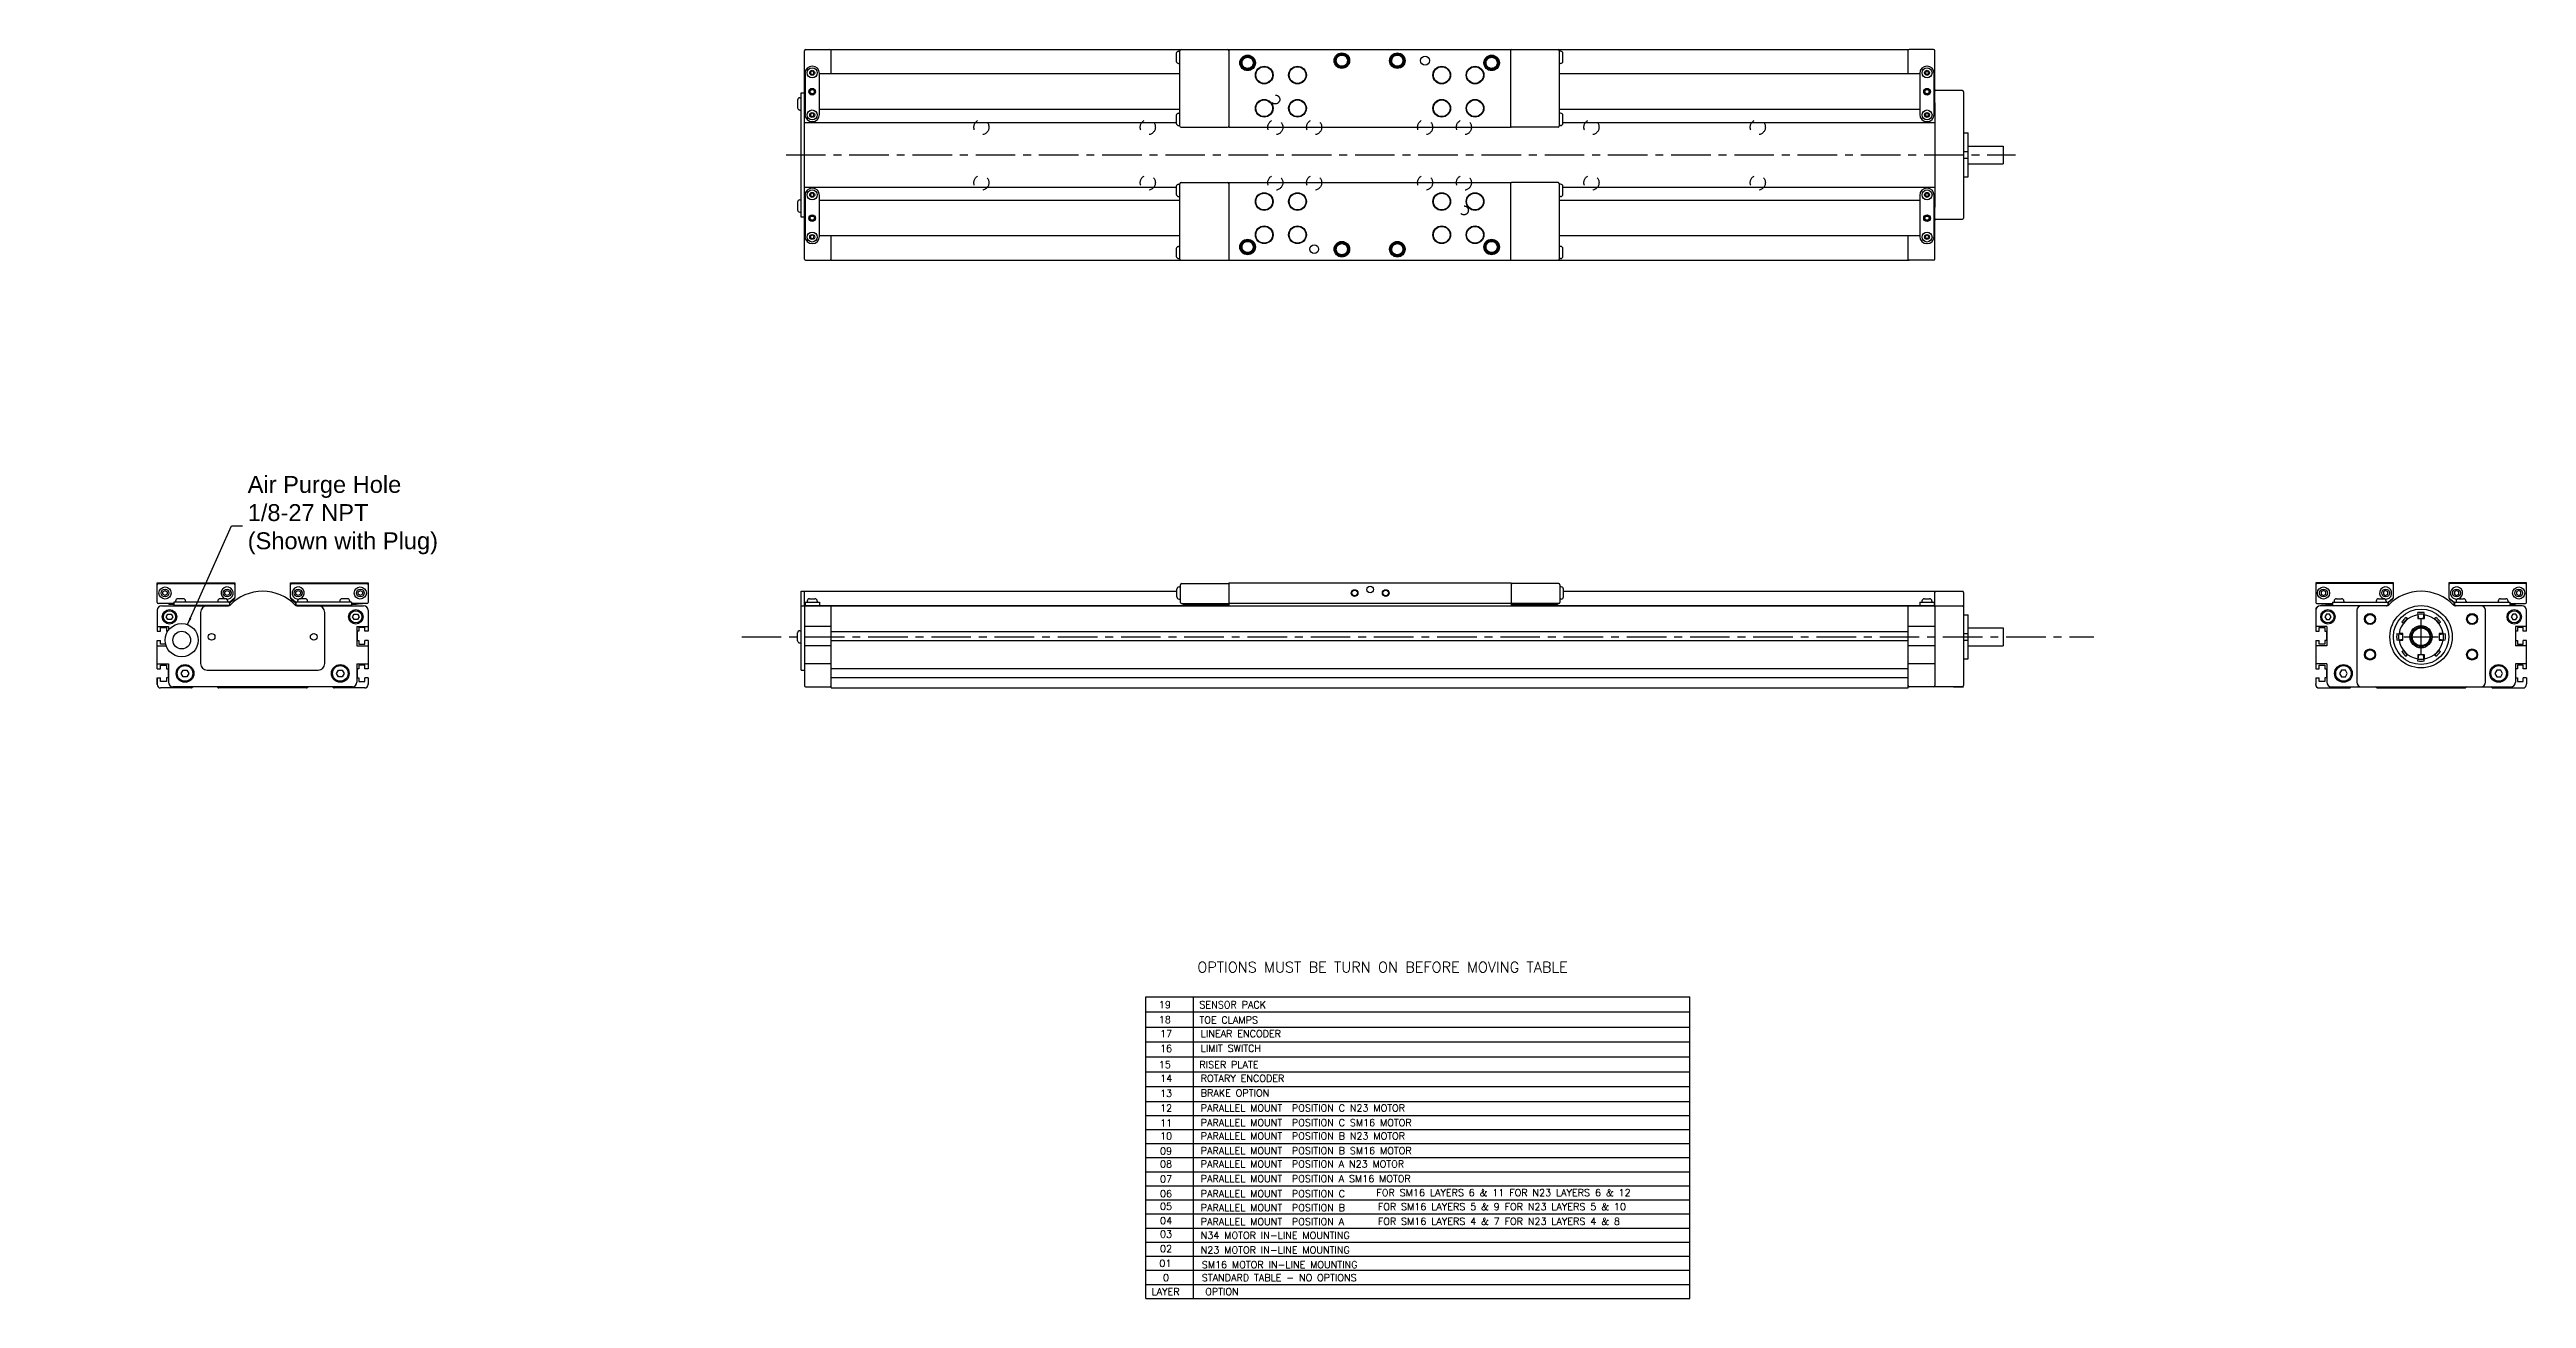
# Model space of a CAD drawing. Extents: x -1.5 to 42.4, y 2.1 to 24.3.
import ezdxf
from ezdxf.enums import TextEntityAlignment as Align

# ---------------------------------------------------------------- set-up
doc = ezdxf.new("R2010")
doc.units = 0
doc.header["$LTSCALE"] = 1.87
doc.header["$MEASUREMENT"] = 0
doc.linetypes.add('CENTER', pattern=[0.6, 0.375, -0.075, 0.075, -0.075])
doc.linetypes.add('HIDDEN', pattern=[0.2, 0.1, -0.1])
doc.layers.get('0').update_dxf_attribs({"linetype": 'CONTINUOUS'})
doc.styles.add('ROMANS', font='ROMANS')
doc.dimstyles.get("Standard").update_dxf_attribs({"dimtxt": 0.18, "dimasz": 0.18, "dimexe": 0.18, "dimexo": 0.0625, "dimgap": 0.09, "dimtad": 0, "dimtih": 1, "dimtoh": 1, "dimdec": 4, "dimzin": 0, "dimtxsty": 'STANDARD', "dimcen": 0.09, "dimazin": 3, "dimtfac": 1, "dimtdec": 4, "dimtofl": 0, "dimtmove": 0, "dimatfit": 3, "dimtolj": 1, "dimtzin": 0})

msp = doc.modelspace()

# ---------------------------------------------------------------- texts
at = {"style": 'ROMANS'}
for s, height, p in [('OPTIONS MUST BE TURN ON BEFORE MOVING TABLE', 0.188, (18.828, 7.879)), ('TOE CLAMPS', 0.125, (18.865, 6.974)), ('SENSOR PACK', 0.125, (18.865, 7.242)), ('LINEAR ENCODER', 0.125, (18.888, 6.732)), ('LIMIT SWITCH', 0.125, (18.888, 6.469)), ('RISER PLATE', 0.125, (18.865, 6.18)), ('ROTARY ENCODER', 0.125, (18.888, 5.938)), ('BRAKE OPTION', 0.125, (18.888, 5.675)), ('PARALLEL MOUNT  POSITION C N23 MOTOR', 0.125, (18.888, 5.411)), ('PARALLEL MOUNT  POSITION C SM16 MOTOR', 0.125, (18.888, 5.149)), ('PARALLEL MOUNT  POSITION B N23 MOTOR', 0.125, (18.888, 4.915)), ('PARALLEL MOUNT  POSITION B SM16 MOTOR', 0.125, (18.888, 4.653)), ('PARALLEL MOUNT  POSITION A N23 MOTOR', 0.125, (18.888, 4.417)), ('PARALLEL MOUNT  POSITION A SM16 MOTOR', 0.125, (18.888, 4.155)), ('PARALLEL MOUNT  POSITION C', 0.125, (18.888, 3.893)), ('FOR SM16 LAYERS 6 & 11 FOR N23 LAYERS 6 & 12', 0.125, (22.006, 3.907)), ('PARALLEL MOUNT  POSITION B', 0.125, (18.888, 3.643)), ('FOR SM16 LAYERS 5 & 9 FOR N23 LAYERS 5 & 10', 0.125, (22.031, 3.659)), ('FOR SM16 LAYERS 4 & 7 FOR N23 LAYERS 4 & 8', 0.125, (22.031, 3.399)), ('PARALLEL MOUNT  POSITION A', 0.125, (18.888, 3.391)), ('N34 MOTOR IN-LINE MOUNTING', 0.125, (18.888, 3.151)), ('N23 MOTOR IN-LINE MOUNTING', 0.125, (18.888, 2.89)), ('SM16 MOTOR IN-LINE MOUNTING', 0.125, (18.907, 2.633)), ('LAYER', 0.125, (18.015, 2.15)), ('STANDARD TABLE - NO OPTIONS', 0.125, (18.907, 2.399)), ('OPTION', 0.125, (18.968, 2.15))]:
    msp.add_text(s, height=height, dxfattribs=at).set_placement(p)
for s, p in [('19', (18.251, 7.244)), ('18', (18.251, 6.976)), ('17', (18.274, 6.73)), ('15', (18.251, 6.182)), ('16', (18.274, 6.467)), ('14', (18.274, 5.936)), ('13', (18.274, 5.672)), ('12', (18.274, 5.409)), ('11', (18.274, 5.147)), ('10', (18.274, 4.912)), ('09', (18.274, 4.65)), ('08', (18.274, 4.415)), ('07', (18.274, 4.153)), ('06', (18.274, 3.891)), ('05', (18.274, 3.665)), ('04', (18.274, 3.412)), ('03', (18.274, 3.172)), ('01', (18.261, 2.654)), ('02', (18.274, 2.912)), ('0', (18.271, 2.399))]:
    msp.add_text(s, height=0.125, dxfattribs=at).set_placement(p, align=Align.CENTER)
at = {"insert": (1.975, 15.995), "char_height": 0.3, "attachment_point": 4}
msp.add_mtext('{\\fArial|b0|i0|c0|p34;Air Purge Hole\\P1/8-27 NPT\\P(Shown with Plug)}', dxfattribs=at)

# ---------------------------------------------------------------- linework, layer by layer
for p, q in [((11.856, 20.538), (11.856, 24.238)), ((11.875, 24.258), (12.308, 24.258)), ((12.328, 23.825), (12.328, 24.258)), ((12.328, 24.258), (31.443, 24.258)), ((18.454, 24.189), (18.454, 24.051)), ((18.496, 24.229), (18.519, 24.229)), ((18.519, 22.9), (18.519, 24.238)), ((19.386, 24.258), (19.386, 22.88)), ((24.386, 24.258), (24.386, 22.88)), ((25.252, 24.238), (25.252, 22.9)), ((25.275, 24.229), (25.252, 24.229)), ((25.317, 24.051), (25.317, 24.189)), ((31.443, 23.825), (31.443, 24.258)), ((31.896, 24.258), (31.463, 24.258)), ((31.915, 23.316), (31.915, 24.238)), ((11.866, 23.835), (11.866, 23.107)), ((11.976, 23.874), (11.959, 23.845)), ((11.959, 23.845), (11.976, 23.815)), ((12.011, 23.874), (11.976, 23.874)), ((11.976, 23.815), (12.011, 23.815)), ((11.994, 23.963), (11.993, 23.963)), ((12.028, 23.845), (12.011, 23.874)), ((12.011, 23.815), (12.028, 23.845)), ((12.121, 23.107), (12.121, 23.835)), ((18.519, 23.825), (12.121, 23.825)), ((18.496, 24.012), (18.519, 24.012)), ((19.602, 24.022), (19.622, 24.022)), ((21.275, 24.061), (21.295, 24.061)), ((22.26, 24.061), (22.279, 24.061)), ((23.933, 24.022), (23.952, 24.022)), ((25.275, 24.012), (25.252, 24.012)), ((31.65, 23.825), (25.252, 23.825)), ((31.65, 23.835), (31.65, 23.107)), ((31.761, 23.874), (31.743, 23.845)), ((31.743, 23.845), (31.761, 23.815)), ((31.795, 23.874), (31.761, 23.874)), ((31.761, 23.815), (31.795, 23.815)), ((31.778, 23.963), (31.777, 23.963)), ((31.812, 23.845), (31.795, 23.874)), ((31.795, 23.815), (31.812, 23.845)), ((31.906, 23.107), (31.906, 23.835)), ((11.732, 23.363), (11.732, 23.225)), ((11.773, 23.402), (11.797, 23.402)), ((11.797, 21.286), (11.797, 23.49)), ((11.797, 23.49), (11.856, 23.49)), ((11.856, 23.705), (11.866, 23.71)), ((11.866, 23.311), (11.856, 23.316)), ((11.86, 23.313), (11.856, 23.313)), ((31.906, 23.71), (31.915, 23.705)), ((31.915, 23.316), (31.906, 23.311)), ((31.915, 23.313), (31.915, 21.463)), ((32.407, 23.53), (31.935, 23.53)), ((32.427, 23.51), (32.427, 21.266)), ((11.773, 23.185), (11.797, 23.185)), ((11.866, 23.195), (11.856, 23.195)), ((11.856, 22.961), (18.454, 22.961)), ((11.976, 23.126), (11.959, 23.097)), ((11.959, 23.097), (11.976, 23.067)), ((12.011, 23.126), (11.976, 23.126)), ((11.976, 23.067), (12.011, 23.067)), ((11.993, 22.979), (11.994, 22.979)), ((12.028, 23.097), (12.011, 23.126)), ((12.011, 23.067), (12.028, 23.097)), ((18.519, 23.195), (12.121, 23.195)), ((18.454, 23.087), (18.454, 22.949)), ((18.496, 23.126), (18.519, 23.126)), ((18.496, 22.91), (18.519, 22.91)), ((18.539, 22.88), (19.366, 22.88)), ((19.386, 22.88), (24.386, 22.88)), ((25.232, 22.88), (24.405, 22.88)), ((31.65, 23.195), (25.252, 23.195)), ((25.275, 23.126), (25.252, 23.126)), ((25.275, 22.91), (25.252, 22.91)), ((25.317, 22.949), (25.317, 23.087)), ((25.326, 22.961), (31.915, 22.961)), ((31.761, 23.126), (31.743, 23.097)), ((31.743, 23.097), (31.761, 23.067)), ((31.795, 23.126), (31.761, 23.126)), ((31.761, 23.067), (31.795, 23.067)), ((31.777, 22.979), (31.778, 22.979)), ((31.812, 23.097), (31.795, 23.126)), ((31.795, 23.067), (31.812, 23.097)), ((31.915, 23.195), (31.906, 23.195)), ((32.427, 22.777), (32.506, 22.777)), ((32.427, 22.447), (32.506, 22.447)), ((32.506, 21.999), (32.506, 22.777)), ((32.506, 22.546), (33.132, 22.546)), ((33.132, 22.546), (33.132, 22.231)), ((32.427, 22.329), (32.506, 22.329)), ((32.427, 21.999), (32.506, 21.999)), ((32.506, 22.231), (33.132, 22.231)), ((11.732, 21.551), (11.732, 21.414)), ((11.773, 21.591), (11.797, 21.591)), ((11.856, 21.815), (18.454, 21.815)), ((11.866, 21.581), (11.856, 21.581)), ((11.866, 21.67), (11.866, 20.941)), ((11.976, 21.709), (11.959, 21.679)), ((11.959, 21.679), (11.976, 21.65)), ((12.011, 21.709), (11.976, 21.709)), ((11.976, 21.65), (12.011, 21.65)), ((11.994, 21.798), (11.993, 21.798)), ((12.028, 21.679), (12.011, 21.709)), ((12.011, 21.65), (12.028, 21.679)), ((12.121, 20.941), (12.121, 21.67)), ((18.519, 21.581), (12.121, 21.581)), ((18.454, 21.827), (18.454, 21.689)), ((18.496, 21.866), (18.519, 21.866)), ((18.496, 21.65), (18.519, 21.65)), ((18.519, 20.538), (18.519, 21.876)), ((18.539, 21.896), (19.366, 21.896)), ((19.386, 21.896), (19.386, 20.518)), ((19.386, 21.896), (24.386, 21.896)), ((24.386, 21.896), (24.386, 20.518)), ((25.232, 21.896), (24.405, 21.896)), ((25.252, 21.876), (25.252, 20.538)), ((25.275, 21.866), (25.252, 21.866)), ((25.275, 21.65), (25.252, 21.65)), ((31.65, 21.581), (25.252, 21.581)), ((25.317, 21.689), (25.317, 21.827)), ((25.317, 21.815), (31.915, 21.815)), ((31.65, 21.67), (31.65, 20.941)), ((31.761, 21.709), (31.743, 21.679)), ((31.743, 21.679), (31.761, 21.65)), ((31.795, 21.709), (31.761, 21.709)), ((31.761, 21.65), (31.795, 21.65)), ((31.778, 21.798), (31.777, 21.798)), ((31.812, 21.679), (31.795, 21.709)), ((31.795, 21.65), (31.812, 21.679)), ((31.906, 20.941), (31.906, 21.67)), ((31.915, 21.581), (31.906, 21.581)), ((11.773, 21.374), (11.797, 21.374)), ((11.856, 21.286), (11.797, 21.286)), ((11.856, 21.461), (11.866, 21.466)), ((11.86, 21.463), (11.856, 21.463)), ((31.906, 21.466), (31.915, 21.461)), ((31.915, 20.538), (31.915, 21.461)), ((31.935, 21.246), (32.407, 21.246)), ((11.866, 21.066), (11.856, 21.071)), ((11.976, 20.961), (11.959, 20.931)), ((11.959, 20.931), (11.976, 20.902)), ((12.011, 20.961), (11.976, 20.961)), ((11.976, 20.902), (12.011, 20.902)), ((11.993, 20.813), (11.994, 20.813)), ((12.028, 20.931), (12.011, 20.961)), ((12.011, 20.902), (12.028, 20.931)), ((18.519, 20.951), (12.121, 20.951)), ((12.328, 20.518), (12.328, 20.951)), ((18.454, 20.725), (18.454, 20.587)), ((18.496, 20.764), (18.519, 20.764)), ((19.602, 20.754), (19.622, 20.754)), ((21.275, 20.715), (21.295, 20.715)), ((22.26, 20.715), (22.279, 20.715)), ((23.933, 20.754), (23.952, 20.754)), ((31.65, 20.951), (25.252, 20.951)), ((25.275, 20.764), (25.252, 20.764)), ((25.317, 20.587), (25.317, 20.725)), ((31.443, 20.518), (31.443, 20.951)), ((31.761, 20.961), (31.743, 20.931)), ((31.743, 20.931), (31.761, 20.902)), ((31.795, 20.961), (31.761, 20.961)), ((31.761, 20.902), (31.795, 20.902)), ((31.777, 20.813), (31.778, 20.813)), ((31.812, 20.931), (31.795, 20.961)), ((31.795, 20.902), (31.812, 20.931)), ((31.915, 21.071), (31.906, 21.066)), ((11.875, 20.518), (12.308, 20.518)), ((12.328, 20.518), (31.443, 20.518)), ((18.496, 20.548), (18.519, 20.548)), ((25.275, 20.548), (25.252, 20.548)), ((31.896, 20.518), (31.463, 20.518)), ((0.37, 14.791), (1.748, 14.791)), ((0.37, 14.446), (0.37, 14.791)), ((0.39, 14.781), (1.728, 14.781)), ((0.469, 14.636), (0.508, 14.659)), ((0.469, 14.591), (0.469, 14.636)), ((0.508, 14.568), (0.469, 14.591)), ((0.508, 14.659), (0.547, 14.636)), ((0.547, 14.591), (0.508, 14.568)), ((0.547, 14.636), (0.547, 14.591)), ((0.829, 14.51), (0.738, 14.51)), ((1.577, 14.51), (1.486, 14.51)), ((1.571, 14.636), (1.61, 14.659)), ((1.571, 14.591), (1.571, 14.636)), ((1.61, 14.568), (1.571, 14.591)), ((1.61, 14.659), (1.65, 14.636)), ((1.65, 14.591), (1.61, 14.568)), ((1.65, 14.636), (1.65, 14.591)), ((1.741, 14.519), (1.65, 14.442)), ((1.748, 14.791), (1.748, 14.534)), ((2.732, 14.791), (4.11, 14.791)), ((2.732, 14.534), (2.732, 14.791)), ((2.831, 14.442), (2.739, 14.519)), ((2.752, 14.781), (4.091, 14.781)), ((2.831, 14.636), (2.87, 14.659)), ((2.831, 14.591), (2.831, 14.636)), ((2.87, 14.568), (2.831, 14.591)), ((2.87, 14.659), (2.91, 14.636)), ((2.91, 14.591), (2.87, 14.568)), ((2.994, 14.51), (2.904, 14.51)), ((2.91, 14.636), (2.91, 14.591)), ((3.742, 14.51), (3.652, 14.51)), ((3.933, 14.636), (3.973, 14.659)), ((3.933, 14.591), (3.933, 14.636)), ((3.973, 14.568), (3.933, 14.591)), ((3.973, 14.659), (4.012, 14.636)), ((4.012, 14.591), (3.973, 14.568)), ((4.012, 14.636), (4.012, 14.591)), ((4.11, 14.791), (4.11, 14.446)), ((11.797, 13.245), (11.797, 14.643)), ((11.797, 14.643), (18.464, 14.643)), ((11.856, 14.375), (11.856, 14.643)), ((11.948, 14.51), (12.039, 14.51)), ((18.464, 14.544), (18.464, 14.682)), ((18.506, 14.722), (18.529, 14.722)), ((18.529, 14.446), (18.529, 14.761)), ((18.549, 14.781), (19.376, 14.781)), ((19.395, 14.387), (19.395, 14.791)), ((19.395, 14.791), (24.395, 14.791)), ((24.395, 14.791), (24.395, 14.387)), ((25.242, 14.781), (24.415, 14.781)), ((25.262, 14.761), (25.262, 14.446)), ((25.285, 14.722), (25.262, 14.722)), ((25.326, 14.544), (25.326, 14.682)), ((25.326, 14.643), (31.915, 14.643)), ((31.732, 14.51), (31.823, 14.51)), ((31.915, 14.387), (31.915, 14.643)), ((31.935, 14.643), (32.407, 14.643)), ((32.427, 14.623), (32.427, 12.97)), ((38.676, 14.791), (38.676, 14.446)), ((40.054, 14.791), (38.676, 14.791)), ((40.035, 14.781), (38.696, 14.781)), ((38.814, 14.659), (38.775, 14.636)), ((38.775, 14.636), (38.775, 14.591)), ((38.775, 14.591), (38.814, 14.568)), ((38.854, 14.636), (38.814, 14.659)), ((38.814, 14.568), (38.854, 14.591)), ((38.854, 14.591), (38.854, 14.636)), ((39.045, 14.51), (39.135, 14.51)), ((39.793, 14.51), (39.883, 14.51)), ((39.917, 14.659), (39.877, 14.636)), ((39.877, 14.636), (39.877, 14.591)), ((39.877, 14.591), (39.917, 14.568)), ((39.956, 14.636), (39.917, 14.659)), ((39.917, 14.568), (39.956, 14.591)), ((39.956, 14.591), (39.956, 14.636)), ((39.956, 14.442), (40.047, 14.519)), ((40.054, 14.534), (40.054, 14.791)), ((41.039, 14.791), (41.039, 14.534)), ((42.417, 14.791), (41.039, 14.791)), ((41.046, 14.519), (41.137, 14.442)), ((42.397, 14.781), (41.058, 14.781)), ((41.176, 14.659), (41.137, 14.636)), ((41.137, 14.636), (41.137, 14.591)), ((41.137, 14.591), (41.176, 14.568)), ((41.216, 14.636), (41.176, 14.659)), ((41.176, 14.568), (41.216, 14.591)), ((41.21, 14.51), (41.3, 14.51)), ((41.216, 14.591), (41.216, 14.636)), ((41.958, 14.51), (42.048, 14.51)), ((42.279, 14.659), (42.239, 14.636)), ((42.239, 14.636), (42.239, 14.591)), ((42.239, 14.591), (42.279, 14.568)), ((42.318, 14.636), (42.279, 14.659)), ((42.279, 14.568), (42.318, 14.591)), ((42.318, 14.591), (42.318, 14.636)), ((42.417, 14.446), (42.417, 14.791)), ((0.37, 14.308), (0.37, 13.933)), ((0.665, 14.426), (0.39, 14.426)), ((0.449, 14.387), (1.634, 14.387)), ((0.53, 14.19), (0.558, 14.239)), ((0.558, 14.141), (0.53, 14.19)), ((0.558, 14.239), (0.615, 14.239)), ((0.615, 14.141), (0.558, 14.141)), ((0.567, 14.426), (0.567, 14.417)), ((0.582, 14.417), (0.567, 14.417)), ((0.582, 14.426), (0.582, 14.412)), ((0.665, 14.412), (0.582, 14.412)), ((0.615, 14.239), (0.644, 14.19)), ((0.644, 14.19), (0.615, 14.141)), ((1.65, 14.451), (0.665, 14.451)), ((0.665, 14.451), (0.665, 14.392)), ((1.648, 14.392), (0.665, 14.392)), ((0.695, 14.467), (0.695, 14.451)), ((0.734, 14.392), (0.734, 14.387)), ((0.833, 14.392), (0.833, 14.387)), ((0.872, 14.467), (0.872, 14.451)), ((0.924, 14.387), (0.924, 14.392)), ((1.313, 14.387), (1.313, 14.392)), ((1.433, 14.387), (1.433, 14.392)), ((1.443, 14.467), (1.443, 14.451)), ((1.482, 14.392), (1.482, 14.387)), ((1.581, 14.392), (1.581, 14.387)), ((1.62, 14.467), (1.62, 14.451)), ((1.65, 14.451), (1.65, 14.393)), ((1.655, 14.412), (1.65, 14.412)), ((1.652, 14.444), (1.652, 14.412)), ((1.654, 14.436), (1.734, 14.503)), ((1.655, 14.412), (1.655, 14.436)), ((2.746, 14.503), (2.826, 14.437)), ((2.826, 14.446), (2.826, 14.412)), ((2.826, 14.412), (2.831, 14.412)), ((3.815, 14.451), (2.831, 14.451)), ((2.831, 14.451), (2.831, 14.393)), ((3.815, 14.392), (2.832, 14.392)), ((2.847, 14.387), (4.032, 14.387)), ((2.86, 14.467), (2.86, 14.451)), ((2.9, 14.392), (2.9, 14.387)), ((2.998, 14.392), (2.998, 14.387)), ((3.037, 14.467), (3.037, 14.451)), ((3.047, 14.387), (3.047, 14.392)), ((3.168, 14.387), (3.168, 14.392)), ((3.557, 14.387), (3.557, 14.392)), ((3.608, 14.467), (3.608, 14.451)), ((3.648, 14.392), (3.648, 14.387)), ((3.746, 14.392), (3.746, 14.387)), ((3.786, 14.467), (3.786, 14.451)), ((3.815, 14.451), (3.815, 14.392)), ((4.091, 14.426), (3.815, 14.426)), ((3.899, 14.412), (3.815, 14.412)), ((3.837, 14.19), (3.865, 14.239)), ((3.865, 14.141), (3.837, 14.19)), ((3.865, 14.239), (3.922, 14.239)), ((3.922, 14.141), (3.865, 14.141)), ((3.896, 14.426), (3.896, 14.412)), ((3.899, 14.412), (3.899, 14.418)), ((3.913, 14.419), (3.913, 14.417)), ((3.922, 14.239), (3.951, 14.19)), ((3.951, 14.19), (3.922, 14.141)), ((4.006, 14.423), (3.997, 14.422)), ((4.11, 14.308), (4.11, 13.933)), ((11.797, 14.387), (32.407, 14.387)), ((11.856, 14.392), (18.897, 14.392)), ((11.856, 14.367), (11.856, 12.97)), ((11.866, 14.451), (11.866, 14.392)), ((11.866, 14.451), (12.121, 14.451)), ((11.905, 14.467), (11.905, 14.451)), ((11.944, 14.392), (11.944, 14.387)), ((12.043, 14.392), (12.043, 14.387)), ((12.082, 14.467), (12.082, 14.451)), ((12.092, 14.387), (12.092, 14.392)), ((12.121, 14.451), (12.121, 14.392)), ((12.328, 12.928), (12.328, 14.387)), ((18.506, 14.505), (18.529, 14.505)), ((18.549, 14.426), (19.376, 14.426)), ((18.573, 14.426), (18.573, 14.412)), ((18.573, 14.412), (19.383, 14.412)), ((19.007, 14.412), (19.004, 14.411)), ((19.022, 14.412), (19.006, 14.406)), ((24.395, 14.426), (19.395, 14.426)), ((24.408, 14.412), (25.218, 14.412)), ((25.242, 14.426), (24.415, 14.426)), ((24.778, 14.406), (24.762, 14.412)), ((24.78, 14.411), (24.777, 14.412)), ((24.887, 14.392), (31.915, 14.392)), ((25.218, 14.426), (25.218, 14.412)), ((25.285, 14.505), (25.262, 14.505)), ((31.443, 12.928), (31.443, 14.387)), ((31.65, 14.451), (31.906, 14.451)), ((31.65, 14.451), (31.65, 14.392)), ((31.679, 14.387), (31.679, 14.392)), ((31.689, 14.467), (31.689, 14.451)), ((31.728, 14.392), (31.728, 14.387)), ((31.827, 14.392), (31.827, 14.387)), ((31.866, 14.467), (31.866, 14.451)), ((31.906, 14.451), (31.906, 14.392)), ((31.915, 14.367), (31.915, 12.97)), ((32.427, 14.225), (32.506, 14.225)), ((32.506, 13.447), (32.506, 14.225)), ((38.676, 14.308), (38.676, 13.933)), ((38.696, 14.426), (38.972, 14.426)), ((39.94, 14.387), (38.755, 14.387)), ((38.78, 14.423), (38.79, 14.422)), ((38.865, 14.239), (38.836, 14.19)), ((38.836, 14.19), (38.865, 14.141)), ((38.921, 14.239), (38.865, 14.239)), ((38.865, 14.141), (38.921, 14.141)), ((38.873, 14.419), (38.873, 14.417)), ((38.888, 14.412), (38.888, 14.418)), ((38.888, 14.412), (38.972, 14.412)), ((38.891, 14.426), (38.891, 14.412)), ((38.95, 14.19), (38.921, 14.239)), ((38.921, 14.141), (38.95, 14.19)), ((38.972, 14.451), (38.972, 14.392)), ((38.972, 14.451), (39.956, 14.451)), ((38.972, 14.392), (39.954, 14.392)), ((39.001, 14.467), (39.001, 14.451)), ((39.041, 14.392), (39.041, 14.387)), ((39.139, 14.392), (39.139, 14.387)), ((39.178, 14.467), (39.178, 14.451)), ((39.23, 14.387), (39.23, 14.392)), ((39.405, 14.308), (39.405, 13.029)), ((39.619, 14.387), (39.619, 14.392)), ((39.739, 14.387), (39.739, 14.392)), ((39.749, 14.467), (39.749, 14.451)), ((39.789, 14.392), (39.789, 14.387)), ((39.887, 14.392), (39.887, 14.387)), ((39.926, 14.467), (39.926, 14.451)), ((39.956, 14.451), (39.956, 14.393)), ((39.961, 14.412), (39.956, 14.412)), ((40.04, 14.503), (39.961, 14.437)), ((39.961, 14.446), (39.961, 14.412)), ((40.203, 14.099), (40.234, 14.075)), ((40.283, 14.179), (40.307, 14.148)), ((40.487, 14.225), (40.487, 14.159)), ((40.487, 14.159), (40.606, 14.159)), ((40.504, 14.159), (40.49, 14.265)), ((40.589, 14.159), (40.603, 14.265)), ((40.606, 14.159), (40.606, 14.225)), ((40.786, 14.148), (40.81, 14.179)), ((40.859, 14.075), (40.89, 14.099)), ((41.133, 14.436), (41.053, 14.503)), ((41.132, 14.412), (41.132, 14.436)), ((41.132, 14.412), (41.137, 14.412)), ((41.135, 14.444), (41.135, 14.412)), ((41.137, 14.451), (41.137, 14.393)), ((41.137, 14.451), (42.121, 14.451)), ((41.139, 14.392), (42.121, 14.392)), ((42.338, 14.387), (41.153, 14.387)), ((41.167, 14.467), (41.167, 14.451)), ((41.206, 14.392), (41.206, 14.387)), ((41.304, 14.392), (41.304, 14.387)), ((41.344, 14.467), (41.344, 14.451)), ((41.354, 14.387), (41.354, 14.392)), ((41.474, 14.387), (41.474, 14.392)), ((41.688, 13.029), (41.688, 14.308)), ((41.863, 14.387), (41.863, 14.392)), ((41.915, 14.467), (41.915, 14.451)), ((41.954, 14.392), (41.954, 14.387)), ((42.052, 14.392), (42.052, 14.387)), ((42.092, 14.467), (42.092, 14.451)), ((42.121, 14.451), (42.121, 14.392)), ((42.121, 14.426), (42.397, 14.426)), ((42.121, 14.412), (42.205, 14.412)), ((42.172, 14.239), (42.143, 14.19)), ((42.143, 14.19), (42.172, 14.141)), ((42.228, 14.239), (42.172, 14.239)), ((42.172, 14.141), (42.228, 14.141)), ((42.205, 14.426), (42.205, 14.412)), ((42.205, 14.417), (42.22, 14.417)), ((42.22, 14.426), (42.22, 14.417)), ((42.257, 14.19), (42.228, 14.239)), ((42.228, 14.141), (42.257, 14.19)), ((42.417, 13.933), (42.417, 14.308)), ((0.37, 14.021), (0.567, 14.021)), ((0.37, 13.27), (0.37, 13.768)), ((0.37, 13.678), (0.525, 13.678)), ((0.567, 14.021), (0.567, 13.954)), ((3.913, 14.021), (3.913, 13.678)), ((3.913, 14.021), (4.11, 14.021)), ((3.913, 13.678), (4.11, 13.678)), ((4.11, 13.768), (4.11, 13.27)), ((11.732, 13.767), (11.732, 13.905)), ((11.773, 13.944), (11.797, 13.944)), ((11.773, 13.728), (11.797, 13.728)), ((12.328, 14.021), (11.856, 14.021)), ((12.328, 13.678), (11.856, 13.678)), ((12.328, 13.932), (31.443, 13.932)), ((31.443, 13.767), (12.328, 13.767)), ((31.915, 14.021), (31.443, 14.021)), ((31.915, 13.678), (31.443, 13.678)), ((32.427, 13.895), (32.506, 13.895)), ((32.427, 13.777), (32.506, 13.777)), ((32.506, 13.993), (33.132, 13.993)), ((32.506, 13.678), (33.132, 13.678)), ((33.132, 13.993), (33.132, 13.678)), ((38.873, 14.021), (38.676, 14.021)), ((38.676, 13.768), (38.676, 13.27)), ((38.873, 13.678), (38.676, 13.678)), ((38.873, 14.021), (38.873, 13.678)), ((40.117, 13.892), (40.224, 13.878)), ((40.117, 13.779), (40.224, 13.793)), ((40.224, 13.895), (40.157, 13.895)), ((40.157, 13.777), (40.224, 13.777)), ((40.224, 13.777), (40.224, 13.895)), ((40.486, 14.023), (40.486, 14.003)), ((40.486, 14.003), (40.606, 14.003)), ((40.606, 14.023), (40.606, 14.003)), ((40.936, 13.895), (40.869, 13.895)), ((40.869, 13.895), (40.869, 13.777)), ((40.869, 13.878), (40.976, 13.892)), ((40.869, 13.793), (40.976, 13.779)), ((40.869, 13.777), (40.936, 13.777)), ((42.22, 14.021), (42.22, 13.678)), ((42.417, 14.021), (42.22, 14.021)), ((42.417, 13.678), (42.22, 13.678)), ((42.417, 13.27), (42.417, 13.768)), ((0.37, 13.359), (0.567, 13.359)), ((0.567, 13.359), (0.567, 13.029)), ((0.794, 13.186), (0.828, 13.245)), ((0.828, 13.245), (0.896, 13.245)), ((0.896, 13.245), (0.93, 13.186)), ((3.55, 13.186), (3.584, 13.245)), ((3.584, 13.245), (3.652, 13.245)), ((3.652, 13.245), (3.686, 13.186)), ((3.913, 13.359), (4.11, 13.359)), ((3.913, 13.359), (3.913, 13.029)), ((11.797, 13.245), (11.856, 13.245)), ((12.328, 13.359), (11.856, 13.359)), ((12.328, 13.271), (31.443, 13.271)), ((31.915, 13.359), (31.443, 13.359)), ((32.427, 13.447), (32.506, 13.447)), ((38.873, 13.359), (38.676, 13.359)), ((38.873, 13.359), (38.873, 13.029)), ((39.134, 13.245), (39.1, 13.186)), ((39.203, 13.245), (39.134, 13.245)), ((39.237, 13.186), (39.203, 13.245)), ((40.203, 13.572), (40.234, 13.596)), ((40.283, 13.492), (40.307, 13.524)), ((40.606, 13.513), (40.487, 13.513)), ((40.487, 13.513), (40.487, 13.447)), ((40.49, 13.406), (40.504, 13.513)), ((40.603, 13.406), (40.589, 13.513)), ((40.606, 13.447), (40.606, 13.513)), ((40.786, 13.524), (40.81, 13.492)), ((40.859, 13.596), (40.89, 13.572)), ((41.89, 13.245), (41.856, 13.186)), ((41.959, 13.245), (41.89, 13.245)), ((41.993, 13.186), (41.959, 13.245)), ((42.22, 13.359), (42.22, 13.029)), ((42.417, 13.359), (42.22, 13.359)), ((0.37, 12.987), (0.37, 13.105)), ((0.37, 13.105), (0.37, 12.987)), ((0.37, 12.987), (0.37, 13.002)), ((0.37, 12.987), (0.37, 13.002)), ((0.972, 12.928), (0.429, 12.928)), ((3.835, 12.95), (0.646, 12.95)), ((0.828, 13.127), (0.794, 13.186)), ((0.896, 13.127), (0.828, 13.127)), ((0.93, 13.186), (0.896, 13.127)), ((0.986, 12.934), (1.002, 12.95)), ((1.431, 12.95), (1.447, 12.934)), ((3.019, 12.928), (1.461, 12.928)), ((3.033, 12.934), (3.049, 12.95)), ((3.478, 12.95), (3.494, 12.934)), ((4.051, 12.928), (3.508, 12.928)), ((3.584, 13.127), (3.55, 13.186)), ((3.652, 13.127), (3.584, 13.127)), ((3.686, 13.186), (3.652, 13.127)), ((4.11, 13.105), (4.11, 12.987)), ((4.11, 12.987), (4.11, 13.002)), ((11.875, 12.95), (12.308, 12.95)), ((31.443, 13.105), (12.328, 13.105)), ((12.328, 12.928), (31.443, 12.928)), ((32.407, 12.95), (31.463, 12.95)), ((32.25, 12.95), (32.427, 12.95)), ((38.676, 13.105), (38.676, 13.002)), ((38.676, 12.987), (38.676, 13.002)), ((38.735, 12.928), (39.278, 12.928)), ((38.952, 12.95), (42.141, 12.95)), ((39.1, 13.186), (39.134, 13.127)), ((39.134, 13.127), (39.203, 13.127)), ((39.203, 13.127), (39.237, 13.186)), ((39.308, 12.95), (39.292, 12.934)), ((39.753, 12.934), (39.737, 12.95)), ((39.767, 12.928), (41.326, 12.928)), ((41.356, 12.95), (41.34, 12.934)), ((41.801, 12.934), (41.785, 12.95)), ((41.814, 12.928), (42.358, 12.928)), ((41.856, 13.186), (41.89, 13.127)), ((41.89, 13.127), (41.959, 13.127)), ((41.959, 13.127), (41.993, 13.186)), ((42.417, 13.105), (42.417, 13.002)), ((42.417, 12.987), (42.417, 13.002)), ((17.917, 2.093), (17.917, 7.446)), ((17.917, 7.446), (27.57, 7.446)), ((17.917, 7.178), (27.57, 7.178)), ((18.758, 2.093), (18.758, 7.446)), ((27.57, 2.093), (27.57, 7.446)), ((17.917, 6.91), (27.57, 6.91)), ((17.917, 6.647), (27.57, 6.647)), ((17.917, 6.384), (27.57, 6.384)), ((17.917, 6.116), (27.57, 6.116)), ((17.917, 5.853), (27.57, 5.853)), ((17.917, 5.589), (27.57, 5.589)), ((17.917, 5.339), (27.57, 5.339)), ((17.917, 5.089), (27.57, 5.089)), ((17.917, 4.843), (27.57, 4.843)), ((17.917, 4.593), (27.57, 4.593)), ((17.917, 4.343), (27.57, 4.343)), ((17.917, 4.093), (27.57, 4.093)), ((17.917, 3.843), (27.57, 3.843)), ((17.917, 3.593), (27.57, 3.593)), ((17.917, 3.343), (27.57, 3.343)), ((17.917, 3.093), (27.57, 3.093)), ((17.917, 2.843), (27.57, 2.843)), ((17.917, 2.593), (27.57, 2.593)), ((17.917, 2.343), (27.57, 2.343)), ((17.917, 2.093), (27.57, 2.093))]:
    msp.add_line(p, q)
at = {"color": 2, "linetype": 'CENTER'}
for p, q in [((11.53, 22.388), (33.348, 22.388)), ((40.546, 13.53), (40.546, 14.142)), ((10.743, 13.836), (34.736, 13.836)), ((40.24, 13.836), (40.852, 13.836))]:
    msp.add_line(p, q, dxfattribs=at)
at = {"color": 7, "linetype": 'CONTINUOUS'}
for p, q in [((1.138, 14.269), (1.138, 13.363)), ((3.343, 13.363), (3.343, 14.269)), ((0.37, 13.933), (0.429, 13.933)), ((0.37, 13.768), (0.429, 13.768)), ((0.429, 13.933), (0.429, 13.998)), ((0.429, 13.998), (0.532, 13.998)), ((0.429, 13.703), (0.429, 13.768)), ((0.517, 13.703), (0.429, 13.703)), ((0.532, 13.998), (0.532, 13.933)), ((0.532, 13.933), (0.553, 13.933)), ((3.949, 13.933), (3.917, 13.933)), ((3.917, 13.933), (3.917, 13.768)), ((3.917, 13.768), (3.949, 13.768)), ((4.051, 13.998), (3.949, 13.998)), ((3.949, 13.998), (3.949, 13.933)), ((3.949, 13.768), (3.949, 13.703)), ((3.949, 13.703), (4.051, 13.703)), ((4.051, 13.933), (4.051, 13.998)), ((4.11, 13.933), (4.051, 13.933)), ((4.051, 13.703), (4.051, 13.768)), ((4.11, 13.768), (4.051, 13.768)), ((38.676, 13.933), (38.736, 13.933)), ((38.676, 13.768), (38.736, 13.768)), ((38.736, 13.998), (38.838, 13.998)), ((38.736, 13.933), (38.736, 13.998)), ((38.736, 13.703), (38.736, 13.768)), ((38.838, 13.703), (38.736, 13.703)), ((38.838, 13.998), (38.838, 13.933)), ((38.838, 13.933), (38.869, 13.933)), ((38.838, 13.768), (38.838, 13.703)), ((38.869, 13.768), (38.838, 13.768)), ((38.869, 13.933), (38.869, 13.768)), ((42.255, 13.933), (42.224, 13.933)), ((42.224, 13.933), (42.224, 13.768)), ((42.224, 13.768), (42.255, 13.768)), ((42.255, 13.998), (42.255, 13.933)), ((42.357, 13.998), (42.255, 13.998)), ((42.255, 13.768), (42.255, 13.703)), ((42.255, 13.703), (42.357, 13.703)), ((42.357, 13.933), (42.357, 13.998)), ((42.417, 13.933), (42.357, 13.933)), ((42.417, 13.768), (42.357, 13.768)), ((42.357, 13.703), (42.357, 13.768)), ((0.37, 13.27), (0.429, 13.27)), ((0.429, 13.27), (0.429, 13.335)), ((0.429, 13.335), (0.532, 13.335)), ((0.532, 13.335), (0.532, 13.27)), ((0.532, 13.27), (0.563, 13.27)), ((0.563, 13.27), (0.563, 13.105)), ((1.256, 13.245), (3.224, 13.245)), ((3.917, 13.27), (3.917, 13.105)), ((3.949, 13.27), (3.917, 13.27)), ((4.051, 13.335), (3.949, 13.335)), ((3.949, 13.335), (3.949, 13.27)), ((4.051, 13.27), (4.051, 13.335)), ((4.11, 13.27), (4.051, 13.27)), ((38.676, 13.27), (38.736, 13.27)), ((38.736, 13.335), (38.838, 13.335)), ((38.736, 13.27), (38.736, 13.335)), ((38.838, 13.335), (38.838, 13.27)), ((38.838, 13.27), (38.869, 13.27)), ((38.869, 13.27), (38.869, 13.105)), ((42.224, 13.27), (42.224, 13.105)), ((42.255, 13.27), (42.224, 13.27)), ((42.255, 13.335), (42.255, 13.27)), ((42.357, 13.335), (42.255, 13.335)), ((42.357, 13.27), (42.357, 13.335)), ((42.417, 13.27), (42.357, 13.27)), ((0.37, 13.105), (0.429, 13.105)), ((0.429, 13.04), (0.429, 13.105)), ((0.532, 13.04), (0.429, 13.04)), ((0.563, 13.105), (0.532, 13.105)), ((0.532, 13.105), (0.532, 13.04)), ((3.917, 13.105), (3.949, 13.105)), ((3.949, 13.105), (3.949, 13.04)), ((3.949, 13.04), (4.051, 13.04)), ((4.051, 13.04), (4.051, 13.105)), ((4.11, 13.105), (4.051, 13.105)), ((38.676, 13.105), (38.736, 13.105)), ((38.736, 13.04), (38.736, 13.105)), ((38.838, 13.04), (38.736, 13.04)), ((38.869, 13.105), (38.838, 13.105)), ((38.838, 13.105), (38.838, 13.04)), ((42.224, 13.105), (42.255, 13.105)), ((42.255, 13.105), (42.255, 13.04)), ((42.255, 13.04), (42.357, 13.04)), ((42.417, 13.105), (42.357, 13.105)), ((42.357, 13.04), (42.357, 13.105))]:
    msp.add_line(p, q, dxfattribs=at)
for points in [[(21.275, 24.061), (21.277, 24.078), (21.28, 24.095), (21.286, 24.111), (21.294, 24.126), (21.305, 24.139), (21.317, 24.151), (21.33, 24.161), (21.345, 24.169), (21.361, 24.175), (21.378, 24.178), (21.395, 24.179), (21.412, 24.178), (21.428, 24.174), (21.444, 24.168), (21.459, 24.16), (21.472, 24.149), (21.484, 24.137), (21.494, 24.123), (21.502, 24.108), (21.507, 24.092), (21.511, 24.075), (21.511, 24.059)], [(22.26, 24.061), (22.261, 24.078), (22.264, 24.095), (22.27, 24.111), (22.279, 24.126), (22.289, 24.139), (22.301, 24.151), (22.315, 24.161), (22.33, 24.169), (22.345, 24.175), (22.362, 24.178), (22.379, 24.179), (22.396, 24.178), (22.413, 24.174), (22.428, 24.168), (22.443, 24.16), (22.457, 24.149), (22.468, 24.137), (22.478, 24.123), (22.486, 24.108), (22.492, 24.092), (22.495, 24.075), (22.496, 24.059)], [(19.602, 24.022), (19.603, 24.039), (19.607, 24.055), (19.613, 24.071), (19.621, 24.086), (19.631, 24.1), (19.643, 24.112), (19.657, 24.122), (19.672, 24.13), (19.688, 24.136), (19.705, 24.139), (19.722, 24.14), (19.739, 24.139), (19.755, 24.135), (19.771, 24.129), (19.786, 24.12), (19.799, 24.11), (19.811, 24.098), (19.821, 24.084), (19.829, 24.069), (19.834, 24.053), (19.837, 24.036), (19.838, 24.019)], [(19.838, 24.019), (19.837, 24.002), (19.833, 23.986), (19.826, 23.97), (19.818, 23.955), (19.807, 23.942), (19.795, 23.93), (19.781, 23.921), (19.766, 23.913), (19.75, 23.908), (19.733, 23.905), (19.716, 23.904), (19.699, 23.906), (19.683, 23.91), (19.667, 23.917), (19.652, 23.925), (19.639, 23.936), (19.628, 23.948), (19.618, 23.963), (19.611, 23.978), (19.605, 23.994), (19.603, 24.011), (19.602, 24.022)], [(19.612, 24.022), (19.613, 24.038), (19.617, 24.053), (19.622, 24.068), (19.63, 24.082), (19.64, 24.095), (19.651, 24.106), (19.665, 24.115), (19.679, 24.122), (19.694, 24.127), (19.71, 24.13), (19.725, 24.13), (19.741, 24.128), (19.757, 24.124), (19.771, 24.117), (19.785, 24.109), (19.797, 24.099), (19.807, 24.086), (19.816, 24.073), (19.822, 24.058), (19.826, 24.043), (19.828, 24.027), (19.828, 24.011)], [(19.828, 24.011), (19.825, 23.996), (19.82, 23.981), (19.813, 23.966), (19.804, 23.953), (19.793, 23.942), (19.78, 23.932), (19.766, 23.924), (19.752, 23.918), (19.736, 23.915), (19.72, 23.914), (19.704, 23.915), (19.689, 23.918), (19.674, 23.924), (19.66, 23.932), (19.647, 23.942), (19.636, 23.953), (19.627, 23.966), (19.62, 23.981), (19.615, 23.996), (19.612, 24.011), (19.612, 24.022)], [(19.622, 24.022), (19.623, 24.037), (19.626, 24.051), (19.632, 24.065), (19.639, 24.078), (19.648, 24.089), (19.659, 24.099), (19.672, 24.108), (19.685, 24.114), (19.699, 24.118), (19.714, 24.12), (19.729, 24.12), (19.743, 24.118), (19.758, 24.113), (19.771, 24.106), (19.783, 24.098), (19.794, 24.088), (19.803, 24.076), (19.81, 24.063), (19.815, 24.049), (19.818, 24.034), (19.819, 24.019)], [(19.819, 24.019), (19.817, 24.005), (19.813, 23.99), (19.808, 23.977), (19.8, 23.964), (19.79, 23.953), (19.779, 23.943), (19.767, 23.935), (19.753, 23.929), (19.739, 23.925), (19.724, 23.924), (19.709, 23.924), (19.694, 23.927), (19.681, 23.932), (19.667, 23.939), (19.656, 23.948), (19.645, 23.958), (19.636, 23.97), (19.63, 23.983), (19.625, 23.997), (19.622, 24.012), (19.622, 24.022)], [(21.511, 24.059), (21.51, 24.042), (21.506, 24.025), (21.499, 24.009), (21.491, 23.995), (21.48, 23.981), (21.468, 23.97), (21.454, 23.96), (21.439, 23.952), (21.423, 23.947), (21.406, 23.944), (21.389, 23.943), (21.372, 23.945), (21.356, 23.949), (21.34, 23.956), (21.326, 23.965), (21.312, 23.975), (21.301, 23.988), (21.291, 24.002), (21.284, 24.017), (21.279, 24.033), (21.276, 24.05), (21.276, 24.061)], [(21.285, 24.061), (21.286, 24.077), (21.29, 24.093), (21.296, 24.108), (21.303, 24.121), (21.313, 24.134), (21.325, 24.145), (21.338, 24.154), (21.352, 24.161), (21.367, 24.166), (21.383, 24.169), (21.399, 24.169), (21.415, 24.168), (21.43, 24.163), (21.444, 24.157), (21.458, 24.148), (21.47, 24.138), (21.48, 24.126), (21.489, 24.112), (21.495, 24.098), (21.5, 24.082), (21.502, 24.067), (21.501, 24.051)], [(21.501, 24.051), (21.498, 24.035), (21.493, 24.02), (21.486, 24.006), (21.477, 23.993), (21.466, 23.981), (21.454, 23.971), (21.44, 23.963), (21.425, 23.958), (21.409, 23.954), (21.393, 23.953), (21.378, 23.954), (21.362, 23.958), (21.347, 23.963), (21.333, 23.971), (21.321, 23.981), (21.31, 23.993), (21.301, 24.006), (21.293, 24.02), (21.288, 24.035), (21.286, 24.051), (21.285, 24.061)], [(21.295, 24.061), (21.296, 24.076), (21.299, 24.091), (21.305, 24.104), (21.312, 24.117), (21.322, 24.129), (21.333, 24.139), (21.345, 24.147), (21.358, 24.153), (21.373, 24.158), (21.387, 24.16), (21.402, 24.159), (21.417, 24.157), (21.431, 24.152), (21.444, 24.146), (21.456, 24.137), (21.467, 24.127), (21.476, 24.115), (21.483, 24.102), (21.488, 24.088), (21.491, 24.074), (21.492, 24.059)], [(21.492, 24.059), (21.49, 24.044), (21.487, 24.03), (21.481, 24.016), (21.473, 24.003), (21.463, 23.992), (21.452, 23.982), (21.44, 23.974), (21.426, 23.969), (21.412, 23.965), (21.397, 23.963), (21.382, 23.964), (21.368, 23.966), (21.354, 23.971), (21.341, 23.978), (21.329, 23.987), (21.318, 23.998), (21.31, 24.01), (21.303, 24.023), (21.298, 24.037), (21.295, 24.051), (21.295, 24.061)], [(22.496, 24.059), (22.494, 24.042), (22.49, 24.025), (22.484, 24.009), (22.475, 23.995), (22.465, 23.981), (22.452, 23.97), (22.438, 23.96), (22.423, 23.952), (22.407, 23.947), (22.39, 23.944), (22.373, 23.943), (22.357, 23.945), (22.34, 23.949), (22.324, 23.956), (22.31, 23.965), (22.297, 23.975), (22.285, 23.988), (22.276, 24.002), (22.268, 24.017), (22.263, 24.033), (22.26, 24.05), (22.26, 24.061)], [(22.269, 24.061), (22.271, 24.077), (22.274, 24.093), (22.28, 24.108), (22.288, 24.121), (22.297, 24.134), (22.309, 24.145), (22.322, 24.154), (22.336, 24.161), (22.351, 24.166), (22.367, 24.169), (22.383, 24.169), (22.399, 24.168), (22.414, 24.163), (22.429, 24.157), (22.442, 24.148), (22.454, 24.138), (22.465, 24.126), (22.473, 24.112), (22.48, 24.098), (22.484, 24.082), (22.486, 24.067), (22.485, 24.051)], [(22.485, 24.051), (22.483, 24.035), (22.478, 24.02), (22.471, 24.006), (22.461, 23.993), (22.45, 23.981), (22.438, 23.971), (22.424, 23.963), (22.409, 23.958), (22.394, 23.954), (22.378, 23.953), (22.362, 23.954), (22.346, 23.958), (22.331, 23.963), (22.318, 23.971), (22.305, 23.981), (22.294, 23.993), (22.285, 24.006), (22.278, 24.02), (22.273, 24.035), (22.27, 24.051), (22.27, 24.061)], [(22.279, 24.061), (22.28, 24.076), (22.284, 24.091), (22.289, 24.104), (22.297, 24.117), (22.306, 24.129), (22.317, 24.139), (22.329, 24.147), (22.343, 24.153), (22.357, 24.158), (22.371, 24.16), (22.386, 24.159), (22.401, 24.157), (22.415, 24.152), (22.428, 24.146), (22.44, 24.137), (22.451, 24.127), (22.46, 24.115), (22.467, 24.102), (22.472, 24.088), (22.475, 24.074), (22.476, 24.059)], [(22.476, 24.059), (22.475, 24.044), (22.471, 24.03), (22.465, 24.016), (22.457, 24.003), (22.448, 23.992), (22.437, 23.982), (22.424, 23.974), (22.41, 23.969), (22.396, 23.965), (22.381, 23.963), (22.367, 23.964), (22.352, 23.966), (22.338, 23.971), (22.325, 23.978), (22.313, 23.987), (22.303, 23.998), (22.294, 24.01), (22.287, 24.023), (22.282, 24.037), (22.28, 24.051), (22.279, 24.061)], [(23.933, 24.022), (23.934, 24.039), (23.938, 24.055), (23.944, 24.071), (23.952, 24.086), (23.962, 24.1), (23.974, 24.112), (23.988, 24.122), (24.003, 24.13), (24.019, 24.136), (24.035, 24.139), (24.052, 24.14), (24.069, 24.139), (24.086, 24.135), (24.102, 24.129), (24.116, 24.12), (24.13, 24.11), (24.142, 24.098), (24.151, 24.084), (24.159, 24.069), (24.165, 24.053), (24.168, 24.036), (24.169, 24.019)], [(24.169, 24.019), (24.167, 24.002), (24.163, 23.986), (24.157, 23.97), (24.148, 23.955), (24.138, 23.942), (24.125, 23.93), (24.112, 23.921), (24.096, 23.913), (24.08, 23.908), (24.064, 23.905), (24.047, 23.904), (24.03, 23.906), (24.013, 23.91), (23.998, 23.917), (23.983, 23.925), (23.97, 23.936), (23.958, 23.948), (23.949, 23.963), (23.941, 23.978), (23.936, 23.994), (23.933, 24.011), (23.933, 24.022)], [(23.943, 24.022), (23.944, 24.038), (23.947, 24.053), (23.953, 24.068), (23.961, 24.082), (23.971, 24.095), (23.982, 24.106), (23.995, 24.115), (24.009, 24.122), (24.025, 24.127), (24.04, 24.13), (24.056, 24.13), (24.072, 24.128), (24.087, 24.124), (24.102, 24.117), (24.115, 24.109), (24.127, 24.099), (24.138, 24.086), (24.146, 24.073), (24.153, 24.058), (24.157, 24.043), (24.159, 24.027), (24.159, 24.011)], [(24.159, 24.011), (24.156, 23.996), (24.151, 23.981), (24.144, 23.966), (24.135, 23.953), (24.124, 23.942), (24.111, 23.932), (24.097, 23.924), (24.082, 23.918), (24.067, 23.915), (24.051, 23.914), (24.035, 23.915), (24.019, 23.918), (24.005, 23.924), (23.991, 23.932), (23.978, 23.942), (23.967, 23.953), (23.958, 23.966), (23.951, 23.981), (23.946, 23.996), (23.943, 24.011), (23.943, 24.022)], [(23.952, 24.022), (23.954, 24.037), (23.957, 24.051), (23.962, 24.065), (23.97, 24.078), (23.979, 24.089), (23.99, 24.099), (24.002, 24.108), (24.016, 24.114), (24.03, 24.118), (24.045, 24.12), (24.06, 24.12), (24.074, 24.118), (24.088, 24.113), (24.102, 24.106), (24.114, 24.098), (24.124, 24.088), (24.133, 24.076), (24.14, 24.063), (24.146, 24.049), (24.149, 24.034), (24.149, 24.019)], [(24.149, 24.019), (24.148, 24.005), (24.144, 23.99), (24.138, 23.977), (24.131, 23.964), (24.121, 23.953), (24.11, 23.943), (24.097, 23.935), (24.084, 23.929), (24.069, 23.925), (24.055, 23.924), (24.04, 23.924), (24.025, 23.927), (24.011, 23.932), (23.998, 23.939), (23.986, 23.948), (23.976, 23.958), (23.967, 23.97), (23.96, 23.983), (23.956, 23.997), (23.953, 24.012), (23.953, 24.022)], [(19.602, 20.754), (19.603, 20.771), (19.607, 20.788), (19.613, 20.804), (19.621, 20.819), (19.631, 20.832), (19.643, 20.844), (19.657, 20.854), (19.672, 20.862), (19.688, 20.868), (19.705, 20.871), (19.722, 20.872), (19.739, 20.871), (19.755, 20.867), (19.771, 20.861), (19.786, 20.853), (19.799, 20.842), (19.811, 20.83), (19.821, 20.816), (19.829, 20.801), (19.834, 20.785), (19.837, 20.768), (19.838, 20.751)], [(19.838, 20.751), (19.837, 20.735), (19.833, 20.718), (19.826, 20.702), (19.818, 20.688), (19.807, 20.674), (19.795, 20.663), (19.781, 20.653), (19.766, 20.645), (19.75, 20.64), (19.733, 20.637), (19.716, 20.636), (19.699, 20.638), (19.683, 20.642), (19.667, 20.649), (19.652, 20.658), (19.639, 20.668), (19.628, 20.681), (19.618, 20.695), (19.611, 20.71), (19.605, 20.726), (19.603, 20.743), (19.602, 20.754)], [(19.612, 20.754), (19.613, 20.77), (19.617, 20.786), (19.622, 20.801), (19.63, 20.814), (19.64, 20.827), (19.651, 20.838), (19.665, 20.847), (19.679, 20.854), (19.694, 20.859), (19.71, 20.862), (19.725, 20.862), (19.741, 20.86), (19.757, 20.856), (19.771, 20.85), (19.785, 20.841), (19.797, 20.831), (19.807, 20.819), (19.816, 20.805), (19.822, 20.791), (19.826, 20.775), (19.828, 20.76), (19.828, 20.744)], [(19.828, 20.744), (19.825, 20.728), (19.82, 20.713), (19.813, 20.699), (19.804, 20.686), (19.793, 20.674), (19.78, 20.664), (19.766, 20.656), (19.752, 20.651), (19.736, 20.647), (19.72, 20.646), (19.704, 20.647), (19.689, 20.651), (19.674, 20.656), (19.66, 20.664), (19.647, 20.674), (19.636, 20.686), (19.627, 20.699), (19.62, 20.713), (19.615, 20.728), (19.612, 20.744), (19.612, 20.754)], [(19.622, 20.754), (19.623, 20.769), (19.626, 20.783), (19.632, 20.797), (19.639, 20.81), (19.648, 20.822), (19.659, 20.832), (19.672, 20.84), (19.685, 20.846), (19.699, 20.85), (19.714, 20.852), (19.729, 20.852), (19.743, 20.85), (19.758, 20.845), (19.771, 20.839), (19.783, 20.83), (19.794, 20.82), (19.803, 20.808), (19.81, 20.795), (19.815, 20.781), (19.818, 20.767), (19.819, 20.752)], [(19.819, 20.752), (19.817, 20.737), (19.813, 20.723), (19.808, 20.709), (19.8, 20.696), (19.79, 20.685), (19.779, 20.675), (19.767, 20.667), (19.753, 20.661), (19.739, 20.658), (19.724, 20.656), (19.709, 20.656), (19.694, 20.659), (19.681, 20.664), (19.667, 20.671), (19.656, 20.68), (19.645, 20.691), (19.636, 20.703), (19.63, 20.716), (19.625, 20.73), (19.622, 20.744), (19.622, 20.754)], [(21.275, 20.715), (21.277, 20.732), (21.28, 20.748), (21.286, 20.764), (21.294, 20.779), (21.305, 20.793), (21.317, 20.805), (21.33, 20.815), (21.345, 20.823), (21.361, 20.829), (21.378, 20.832), (21.395, 20.833), (21.412, 20.832), (21.428, 20.828), (21.444, 20.822), (21.459, 20.813), (21.472, 20.803), (21.484, 20.791), (21.494, 20.777), (21.502, 20.762), (21.507, 20.746), (21.511, 20.729), (21.511, 20.712)], [(21.511, 20.712), (21.51, 20.695), (21.506, 20.679), (21.499, 20.663), (21.491, 20.648), (21.48, 20.635), (21.468, 20.623), (21.454, 20.614), (21.439, 20.606), (21.423, 20.6), (21.406, 20.597), (21.389, 20.597), (21.372, 20.599), (21.356, 20.603), (21.34, 20.609), (21.326, 20.618), (21.312, 20.629), (21.301, 20.641), (21.291, 20.655), (21.284, 20.671), (21.279, 20.687), (21.276, 20.704), (21.276, 20.715)], [(21.285, 20.715), (21.286, 20.731), (21.29, 20.746), (21.296, 20.761), (21.303, 20.775), (21.313, 20.788), (21.325, 20.799), (21.338, 20.808), (21.352, 20.815), (21.367, 20.82), (21.383, 20.823), (21.399, 20.823), (21.415, 20.821), (21.43, 20.817), (21.444, 20.81), (21.458, 20.802), (21.47, 20.791), (21.48, 20.779), (21.489, 20.766), (21.495, 20.751), (21.5, 20.736), (21.502, 20.72), (21.501, 20.704)], [(21.501, 20.704), (21.498, 20.689), (21.493, 20.673), (21.486, 20.659), (21.477, 20.646), (21.466, 20.635), (21.454, 20.625), (21.44, 20.617), (21.425, 20.611), (21.409, 20.608), (21.393, 20.607), (21.378, 20.608), (21.362, 20.611), (21.347, 20.617), (21.333, 20.625), (21.321, 20.635), (21.31, 20.646), (21.301, 20.659), (21.293, 20.673), (21.288, 20.689), (21.286, 20.704), (21.285, 20.715)], [(21.295, 20.715), (21.296, 20.73), (21.299, 20.744), (21.305, 20.758), (21.312, 20.771), (21.322, 20.782), (21.333, 20.792), (21.345, 20.801), (21.358, 20.807), (21.373, 20.811), (21.387, 20.813), (21.402, 20.813), (21.417, 20.811), (21.431, 20.806), (21.444, 20.799), (21.456, 20.791), (21.467, 20.78), (21.476, 20.769), (21.483, 20.756), (21.488, 20.742), (21.491, 20.727), (21.492, 20.712)], [(21.492, 20.712), (21.49, 20.698), (21.487, 20.683), (21.481, 20.67), (21.473, 20.657), (21.463, 20.646), (21.452, 20.636), (21.44, 20.628), (21.426, 20.622), (21.412, 20.618), (21.397, 20.617), (21.382, 20.617), (21.368, 20.62), (21.354, 20.625), (21.341, 20.632), (21.329, 20.641), (21.318, 20.651), (21.31, 20.663), (21.303, 20.676), (21.298, 20.69), (21.295, 20.705), (21.295, 20.715)], [(22.26, 20.715), (22.261, 20.732), (22.264, 20.748), (22.27, 20.764), (22.279, 20.779), (22.289, 20.793), (22.301, 20.805), (22.315, 20.815), (22.33, 20.823), (22.345, 20.829), (22.362, 20.832), (22.379, 20.833), (22.396, 20.832), (22.413, 20.828), (22.428, 20.822), (22.443, 20.813), (22.457, 20.803), (22.468, 20.791), (22.478, 20.777), (22.486, 20.762), (22.492, 20.746), (22.495, 20.729), (22.496, 20.712)], [(22.496, 20.712), (22.494, 20.695), (22.49, 20.679), (22.484, 20.663), (22.475, 20.648), (22.465, 20.635), (22.452, 20.623), (22.438, 20.614), (22.423, 20.606), (22.407, 20.6), (22.39, 20.597), (22.373, 20.597), (22.357, 20.599), (22.34, 20.603), (22.324, 20.609), (22.31, 20.618), (22.297, 20.629), (22.285, 20.641), (22.276, 20.655), (22.268, 20.671), (22.263, 20.687), (22.26, 20.704), (22.26, 20.715)], [(22.269, 20.715), (22.271, 20.731), (22.274, 20.746), (22.28, 20.761), (22.288, 20.775), (22.297, 20.788), (22.309, 20.799), (22.322, 20.808), (22.336, 20.815), (22.351, 20.82), (22.367, 20.823), (22.383, 20.823), (22.399, 20.821), (22.414, 20.817), (22.429, 20.81), (22.442, 20.802), (22.454, 20.791), (22.465, 20.779), (22.473, 20.766), (22.48, 20.751), (22.484, 20.736), (22.486, 20.72), (22.485, 20.704)], [(22.485, 20.704), (22.483, 20.689), (22.478, 20.673), (22.471, 20.659), (22.461, 20.646), (22.45, 20.635), (22.438, 20.625), (22.424, 20.617), (22.409, 20.611), (22.394, 20.608), (22.378, 20.607), (22.362, 20.608), (22.346, 20.611), (22.331, 20.617), (22.318, 20.625), (22.305, 20.635), (22.294, 20.646), (22.285, 20.659), (22.278, 20.673), (22.273, 20.689), (22.27, 20.704), (22.27, 20.715)], [(22.279, 20.715), (22.28, 20.73), (22.284, 20.744), (22.289, 20.758), (22.297, 20.771), (22.306, 20.782), (22.317, 20.792), (22.329, 20.801), (22.343, 20.807), (22.357, 20.811), (22.371, 20.813), (22.386, 20.813), (22.401, 20.811), (22.415, 20.806), (22.428, 20.799), (22.44, 20.791), (22.451, 20.78), (22.46, 20.769), (22.467, 20.756), (22.472, 20.742), (22.475, 20.727), (22.476, 20.712)], [(22.476, 20.712), (22.475, 20.698), (22.471, 20.683), (22.465, 20.67), (22.457, 20.657), (22.448, 20.646), (22.437, 20.636), (22.424, 20.628), (22.41, 20.622), (22.396, 20.618), (22.381, 20.617), (22.367, 20.617), (22.352, 20.62), (22.338, 20.625), (22.325, 20.632), (22.313, 20.641), (22.303, 20.651), (22.294, 20.663), (22.287, 20.676), (22.282, 20.69), (22.28, 20.705), (22.279, 20.715)], [(23.933, 20.754), (23.934, 20.771), (23.938, 20.788), (23.944, 20.804), (23.952, 20.819), (23.962, 20.832), (23.974, 20.844), (23.988, 20.854), (24.003, 20.862), (24.019, 20.868), (24.035, 20.871), (24.052, 20.872), (24.069, 20.871), (24.086, 20.867), (24.102, 20.861), (24.116, 20.853), (24.13, 20.842), (24.142, 20.83), (24.151, 20.816), (24.159, 20.801), (24.165, 20.785), (24.168, 20.768), (24.169, 20.751)], [(24.169, 20.751), (24.167, 20.735), (24.163, 20.718), (24.157, 20.702), (24.148, 20.688), (24.138, 20.674), (24.125, 20.663), (24.112, 20.653), (24.096, 20.645), (24.08, 20.64), (24.064, 20.637), (24.047, 20.636), (24.03, 20.638), (24.013, 20.642), (23.998, 20.649), (23.983, 20.658), (23.97, 20.668), (23.958, 20.681), (23.949, 20.695), (23.941, 20.71), (23.936, 20.726), (23.933, 20.743), (23.933, 20.754)], [(23.943, 20.754), (23.944, 20.77), (23.947, 20.786), (23.953, 20.801), (23.961, 20.814), (23.971, 20.827), (23.982, 20.838), (23.995, 20.847), (24.009, 20.854), (24.025, 20.859), (24.04, 20.862), (24.056, 20.862), (24.072, 20.86), (24.087, 20.856), (24.102, 20.85), (24.115, 20.841), (24.127, 20.831), (24.138, 20.819), (24.146, 20.805), (24.153, 20.791), (24.157, 20.775), (24.159, 20.76), (24.159, 20.744)], [(24.159, 20.744), (24.156, 20.728), (24.151, 20.713), (24.144, 20.699), (24.135, 20.686), (24.124, 20.674), (24.111, 20.664), (24.097, 20.656), (24.082, 20.651), (24.067, 20.647), (24.051, 20.646), (24.035, 20.647), (24.019, 20.651), (24.005, 20.656), (23.991, 20.664), (23.978, 20.674), (23.967, 20.686), (23.958, 20.699), (23.951, 20.713), (23.946, 20.728), (23.943, 20.744), (23.943, 20.754)], [(23.952, 20.754), (23.954, 20.769), (23.957, 20.783), (23.962, 20.797), (23.97, 20.81), (23.979, 20.822), (23.99, 20.832), (24.002, 20.84), (24.016, 20.846), (24.03, 20.85), (24.045, 20.852), (24.06, 20.852), (24.074, 20.85), (24.088, 20.845), (24.102, 20.839), (24.114, 20.83), (24.124, 20.82), (24.133, 20.808), (24.14, 20.795), (24.146, 20.781), (24.149, 20.767), (24.149, 20.752)], [(24.149, 20.752), (24.148, 20.737), (24.144, 20.723), (24.138, 20.709), (24.131, 20.696), (24.121, 20.685), (24.11, 20.675), (24.097, 20.667), (24.084, 20.661), (24.069, 20.658), (24.055, 20.656), (24.04, 20.656), (24.025, 20.659), (24.011, 20.664), (23.998, 20.671), (23.986, 20.68), (23.976, 20.691), (23.967, 20.703), (23.96, 20.716), (23.956, 20.73), (23.953, 20.744), (23.953, 20.754)], [(3.982, 14.426), (3.982, 14.426), (3.979, 14.425), (3.974, 14.424), (3.967, 14.423), (3.958, 14.422), (3.947, 14.421), (3.934, 14.42), (3.92, 14.419), (3.906, 14.418), (3.896, 14.418)], [(3.997, 14.422), (3.986, 14.421), (3.974, 14.42), (3.96, 14.419), (3.945, 14.418), (3.929, 14.417), (3.913, 14.417)], [(4.022, 14.426), (4.021, 14.426), (4.018, 14.425), (4.013, 14.424), (4.006, 14.423)], [(38.765, 14.426), (38.766, 14.426), (38.768, 14.425), (38.773, 14.424), (38.78, 14.423)], [(38.79, 14.422), (38.801, 14.421), (38.813, 14.42), (38.827, 14.419), (38.842, 14.418), (38.857, 14.417), (38.873, 14.417)], [(38.805, 14.426), (38.805, 14.426), (38.808, 14.425), (38.813, 14.424), (38.82, 14.423), (38.829, 14.422), (38.84, 14.421), (38.852, 14.42), (38.866, 14.419), (38.881, 14.418), (38.891, 14.418)]]:
    msp.add_lwpolyline(points)
for centre, radius in [((21.393, 24.061), 0.138), ((21.393, 24.061), 0.123), ((22.378, 24.061), 0.138), ((22.378, 24.061), 0.123), ((11.993, 23.845), 0.0886), ((11.993, 23.845), 0.0443), ((19.72, 24.022), 0.138), ((19.72, 24.022), 0.123), ((20.015, 23.805), 0.157), ((20.015, 23.805), 0.148), ((20.606, 23.805), 0.157), ((20.606, 23.805), 0.148), ((22.87, 24.061), 0.079), ((23.165, 23.805), 0.157), ((23.165, 23.805), 0.148), ((23.756, 23.805), 0.157), ((23.756, 23.805), 0.148), ((24.051, 24.022), 0.138), ((24.051, 24.022), 0.123), ((31.778, 23.845), 0.0886), ((31.778, 23.845), 0.0443), ((11.993, 23.51), 0.0591), ((11.993, 23.51), 0.0492), ((11.993, 23.51), 0.0374), ((20.015, 23.215), 0.157), ((20.015, 23.215), 0.148), ((20.606, 23.215), 0.157), ((20.606, 23.215), 0.148), ((23.165, 23.215), 0.157), ((23.165, 23.215), 0.148), ((23.756, 23.215), 0.157), ((23.756, 23.215), 0.148), ((31.778, 23.51), 0.0591), ((31.778, 23.51), 0.0492), ((31.778, 23.51), 0.0374), ((11.993, 23.097), 0.0886), ((11.993, 23.097), 0.0443), ((31.778, 23.097), 0.0886), ((31.778, 23.097), 0.0443), ((11.993, 21.679), 0.0886), ((11.993, 21.679), 0.0443), ((20.015, 21.561), 0.157), ((20.015, 21.561), 0.148), ((20.606, 21.561), 0.157), ((20.606, 21.561), 0.148), ((23.165, 21.561), 0.157), ((23.165, 21.561), 0.148), ((23.756, 21.561), 0.157), ((23.756, 21.561), 0.148), ((31.778, 21.679), 0.0886), ((31.778, 21.679), 0.0443), ((11.993, 21.266), 0.0591), ((11.993, 21.266), 0.0492), ((11.993, 21.266), 0.0374), ((20.015, 20.971), 0.157), ((20.015, 20.971), 0.148), ((20.606, 20.971), 0.157), ((20.606, 20.971), 0.148), ((23.165, 20.971), 0.157), ((23.165, 20.971), 0.148), ((23.756, 20.971), 0.157), ((23.756, 20.971), 0.148), ((31.778, 21.266), 0.0591), ((31.778, 21.266), 0.0492), ((31.778, 21.266), 0.0374), ((11.993, 20.931), 0.0886), ((11.993, 20.931), 0.0443), ((19.72, 20.754), 0.138), ((19.72, 20.754), 0.123), ((20.902, 20.715), 0.079), ((21.393, 20.715), 0.138), ((21.393, 20.715), 0.123), ((22.378, 20.715), 0.138), ((22.378, 20.715), 0.123), ((24.051, 20.754), 0.138), ((24.051, 20.754), 0.123), ((31.778, 20.931), 0.0886), ((31.778, 20.931), 0.0443), ((0.508, 14.613), 0.108), ((0.508, 14.613), 0.0689), ((1.61, 14.613), 0.0689), ((2.87, 14.613), 0.0689), ((3.973, 14.613), 0.108), ((3.973, 14.613), 0.0689), ((21.62, 14.613), 0.0591), ((21.62, 14.613), 0.0492), ((21.895, 14.676), 0.0591), ((22.171, 14.613), 0.0591), ((22.171, 14.613), 0.0492), ((38.814, 14.613), 0.108), ((38.814, 14.613), 0.0689), ((39.917, 14.613), 0.0689), ((41.176, 14.613), 0.0689), ((42.279, 14.613), 0.108), ((42.279, 14.613), 0.0689), ((0.587, 14.19), 0.128), ((0.587, 14.19), 0.108), ((3.894, 14.19), 0.128), ((3.894, 14.19), 0.108), ((38.893, 14.19), 0.128), ((38.893, 14.19), 0.108), ((39.641, 14.151), 0.0984), ((39.641, 14.151), 0.0827), ((40.546, 13.836), 0.553), ((40.546, 13.836), 0.492), ((41.452, 14.151), 0.0984), ((41.452, 14.151), 0.0827), ((42.2, 14.19), 0.128), ((42.2, 14.19), 0.108), ((40.546, 13.836), 0.197), ((40.546, 13.836), 0.173), ((40.546, 13.836), 0.157), ((0.862, 13.186), 0.157), ((0.862, 13.186), 0.138), ((3.618, 13.186), 0.157), ((3.618, 13.186), 0.138), ((39.169, 13.186), 0.157), ((39.169, 13.186), 0.138), ((39.641, 13.521), 0.0984), ((39.641, 13.521), 0.0827), ((41.452, 13.521), 0.0984), ((41.452, 13.521), 0.0827), ((41.924, 13.186), 0.157), ((41.924, 13.186), 0.138)]:
    msp.add_circle(centre, radius)
at = {"color": 4, "linetype": 'HIDDEN'}
for centre, radius in [((20.212, 23.372), 0.079), ((14.996, 22.88), 0.134), ((17.949, 22.88), 0.134), ((20.212, 22.88), 0.134), ((20.901, 22.88), 0.134), ((22.87, 22.88), 0.134), ((23.559, 22.88), 0.134), ((25.823, 22.88), 0.134), ((28.775, 22.88), 0.134), ((14.996, 21.896), 0.134), ((17.949, 21.896), 0.134), ((20.212, 21.896), 0.134), ((20.901, 21.896), 0.134), ((22.87, 21.896), 0.134), ((23.559, 21.896), 0.134), ((25.823, 21.896), 0.134), ((28.775, 21.896), 0.134), ((23.559, 21.404), 0.079)]:
    msp.add_circle(centre, radius, dxfattribs=at)
at = {"color": 7, "linetype": 'CONTINUOUS'}
for centre, radius in [((0.803, 13.777), 0.295), ((0.803, 13.777), 0.157), ((1.335, 13.836), 0.0591), ((3.146, 13.836), 0.0591)]:
    msp.add_circle(centre, radius, dxfattribs=at)
for centre, radius, start, end in [((11.875, 24.238), 0.0197, 90, 180), ((12.308, 24.238), 0.0197, 22.5, 90), ((18.496, 24.187), 0.0414, 90, 177.2056), ((18.539, 24.238), 0.0197, 90, 180), ((19.366, 24.238), 0.0197, 0, 90), ((24.405, 24.238), 0.0197, 90, 180), ((25.232, 24.238), 0.0197, 0, 90), ((25.275, 24.187), 0.0414, 2.7944, 90), ((31.463, 24.238), 0.0197, 90, 157.5), ((31.896, 24.238), 0.0197, 0, 90), ((11.993, 23.835), 0.128, 90, 180), ((11.994, 23.835), 0.128, 0, 90), ((18.496, 24.054), 0.0414, 182.7944, 270), ((25.275, 24.054), 0.0414, 270, 357.2056), ((31.777, 23.835), 0.128, 90, 180), ((31.778, 23.835), 0.128, 0, 90), ((11.773, 23.36), 0.0414, 90, 177.2056), ((31.935, 23.55), 0.0197, 180, 270), ((32.407, 23.51), 0.0197, 0, 90), ((11.773, 23.227), 0.0414, 182.7944, 270), ((11.993, 23.107), 0.128, 180, 270), ((11.994, 23.107), 0.128, 270, 0), ((18.496, 23.085), 0.0414, 90, 177.2056), ((18.496, 22.951), 0.0414, 182.7944, 270), ((18.539, 22.9), 0.0197, 180, 270), ((19.366, 22.9), 0.0197, 270, 0), ((24.405, 22.9), 0.0197, 180, 270), ((25.232, 22.9), 0.0197, 270, 0), ((25.275, 23.085), 0.0414, 2.7944, 90), ((25.275, 22.951), 0.0414, 270, 357.2056), ((31.777, 23.107), 0.128, 180, 270), ((31.778, 23.107), 0.128, 270, 0), ((11.773, 21.549), 0.0414, 90, 177.2056), ((11.993, 21.67), 0.128, 90, 180), ((11.994, 21.67), 0.128, 0, 90), ((18.496, 21.825), 0.0414, 90, 177.2056), ((18.496, 21.691), 0.0414, 182.7944, 270), ((18.539, 21.876), 0.0197, 90, 180), ((19.366, 21.876), 0.0197, 0, 90), ((24.405, 21.876), 0.0197, 90, 180), ((25.232, 21.876), 0.0197, 0, 90), ((25.275, 21.825), 0.0414, 2.7944, 90), ((25.275, 21.691), 0.0414, 270, 357.2056), ((31.777, 21.67), 0.128, 90, 180), ((31.778, 21.67), 0.128, 0, 90), ((11.773, 21.416), 0.0414, 182.7944, 270), ((31.935, 21.227), 0.0197, 90, 180), ((32.407, 21.266), 0.0197, 270, 0), ((11.993, 20.941), 0.128, 180, 270), ((11.994, 20.941), 0.128, 270, 0), ((18.496, 20.723), 0.0414, 90, 177.2056), ((25.275, 20.723), 0.0414, 2.7944, 90), ((31.777, 20.941), 0.128, 180, 270), ((31.778, 20.941), 0.128, 270, 0), ((11.875, 20.538), 0.0197, 180, 270), ((12.308, 20.538), 0.0197, 270, 337.5), ((18.496, 20.589), 0.0414, 182.7944, 270), ((18.539, 20.538), 0.0197, 180, 270), ((25.232, 20.538), 0.0197, 270, 0), ((25.275, 20.589), 0.0414, 270, 357.2056), ((31.463, 20.538), 0.0197, 202.5, 270), ((31.896, 20.538), 0.0197, 270, 0), ((0.39, 14.761), 0.0197, 90, 180), ((0.738, 14.467), 0.0433, 90, 180), ((0.829, 14.467), 0.0433, 0, 90), ((1.486, 14.467), 0.0433, 90, 180), ((1.61, 14.613), 0.108, 260.818, 252.033), ((1.577, 14.467), 0.0433, 0, 90), ((2.24, 13.836), 0.807, 44.2407, 135.7593), ((1.728, 14.761), 0.0197, 0, 90), ((1.709, 14.533), 0.0394, 310, 0), ((1.728, 14.534), 0.0197, 310, 0), ((2.752, 14.761), 0.0197, 90, 180), ((2.752, 14.534), 0.0197, 180, 230), ((2.772, 14.533), 0.0394, 180, 230), ((2.87, 14.613), 0.108, 287.967, 279.182), ((2.904, 14.467), 0.0433, 90, 180), ((2.994, 14.467), 0.0433, 0, 90), ((3.652, 14.467), 0.0433, 90, 180), ((3.742, 14.467), 0.0433, 0, 90), ((4.091, 14.761), 0.0197, 0, 90), ((11.948, 14.467), 0.0433, 90, 180), ((12.039, 14.467), 0.0433, 0, 90), ((18.506, 14.68), 0.0414, 90, 177.2056), ((18.506, 14.546), 0.0414, 182.7944, 270), ((18.549, 14.761), 0.0197, 90, 180), ((19.376, 14.761), 0.0197, 0, 90), ((24.415, 14.761), 0.0197, 90, 180), ((25.242, 14.761), 0.0197, 0, 90), ((25.285, 14.68), 0.0414, 2.7944, 90), ((25.285, 14.546), 0.0414, 270, 357.2056), ((31.732, 14.467), 0.0433, 90, 180), ((31.823, 14.467), 0.0433, 0, 90), ((31.935, 14.623), 0.0197, 90, 180), ((32.407, 14.623), 0.0197, 0, 90), ((38.696, 14.761), 0.0197, 90, 180), ((39.045, 14.467), 0.0433, 90, 180), ((39.135, 14.467), 0.0433, 0, 90), ((39.793, 14.467), 0.0433, 90, 180), ((39.917, 14.613), 0.108, 260.818, 252.033), ((39.883, 14.467), 0.0433, 0, 90), ((40.546, 13.836), 0.807, 44.2407, 135.7593), ((40.035, 14.761), 0.0197, 0, 90), ((40.015, 14.533), 0.0394, 310, 0), ((40.035, 14.534), 0.0197, 310, 0), ((41.058, 14.761), 0.0197, 90, 180), ((41.058, 14.534), 0.0197, 180, 230), ((41.078, 14.533), 0.0394, 180, 230), ((41.176, 14.613), 0.108, 287.967, 279.182), ((41.21, 14.467), 0.0433, 90, 180), ((41.3, 14.467), 0.0433, 0, 90), ((41.958, 14.467), 0.0433, 90, 180), ((42.048, 14.467), 0.0433, 0, 90), ((42.397, 14.761), 0.0197, 0, 90), ((0.39, 14.446), 0.0197, 180, 270), ((0.449, 14.308), 0.0787, 90, 180), ((1.626, 14.446), 0.0591, 270, 315.1572), ((1.634, 14.426), 0.0394, 270, 315.7593), ((1.628, 14.466), 0.0394, 306.5672, 310), ((2.855, 14.446), 0.0591, 224.8428, 270), ((2.847, 14.426), 0.0394, 224.2407, 270), ((4.032, 14.308), 0.0787, 0, 90), ((4.091, 14.446), 0.0197, 270, 0), ((4.051, 14.315), 0.0591, 0, 43.6893), ((4.051, 14.315), 0.0591, 0, 43.6893), ((11.875, 14.367), 0.0197, 90, 180), ((12.308, 14.367), 0.0197, 22.5, 90), ((18.549, 14.446), 0.0197, 180, 270), ((18.794, 14.466), 0.0625, 239.2833, 300.7167), ((18.897, 14.707), 0.315, 270, 290), ((18.897, 14.707), 0.32, 270, 290), ((24.887, 14.707), 0.32, 250, 270), ((24.887, 14.707), 0.315, 250, 270), ((24.998, 14.466), 0.0625, 239.2833, 300.7167), ((25.242, 14.446), 0.0197, 270, 0), ((31.463, 14.367), 0.0197, 90, 157.5), ((31.896, 14.367), 0.0197, 0, 90), ((32.407, 14.367), 0.0197, 0, 90), ((38.696, 14.446), 0.0197, 180, 270), ((38.755, 14.308), 0.0787, 90, 180), ((38.735, 14.315), 0.0591, 136.3107, 180), ((38.735, 14.315), 0.0591, 136.3107, 180), ((39.483, 14.308), 0.0787, 90, 180), ((39.932, 14.446), 0.0591, 270, 315.1572), ((39.94, 14.426), 0.0394, 270, 315.7593), ((40.546, 13.836), 0.394, 98.6269, 171.3731), ((40.546, 13.836), 0.433, 127.5, 142.5), ((40.546, 13.836), 0.4, 127.5, 142.5), ((40.546, 13.836), 0.433, 82.5, 97.5), ((40.546, 13.836), 0.4, 82.5, 97.5), ((40.546, 13.836), 0.394, 8.6269, 81.3731), ((40.546, 13.836), 0.4, 37.5, 52.5), ((40.546, 13.836), 0.433, 37.5, 52.5), ((41.161, 14.446), 0.0591, 224.8428, 270), ((41.153, 14.426), 0.0394, 224.2407, 270), ((41.159, 14.466), 0.0394, 230, 233.4328), ((41.609, 14.308), 0.0787, 0, 90), ((42.338, 14.308), 0.0787, 0, 90), ((42.397, 14.446), 0.0197, 270, 0), ((11.773, 13.903), 0.0414, 90, 177.2056), ((11.773, 13.769), 0.0414, 182.7944, 270), ((40.546, 13.836), 0.433, 172.5, 187.5), ((40.546, 13.836), 0.4, 172.5, 187.5), ((40.546, 13.836), 0.394, 188.6269, 261.3731), ((40.546, 13.836), 0.394, 278.6269, 351.3731), ((40.546, 13.836), 0.4, 352.5, 7.5), ((40.546, 13.836), 0.433, 352.5, 7.5), ((40.546, 13.836), 0.433, 217.5, 232.5), ((40.546, 13.836), 0.4, 217.5, 232.5), ((40.546, 13.836), 0.433, 262.5, 277.5), ((40.546, 13.836), 0.4, 262.5, 277.5), ((40.546, 13.836), 0.4, 307.5, 322.5), ((40.546, 13.836), 0.433, 307.5, 322.5), ((0.429, 12.987), 0.0591, 180, 270), ((0.646, 13.029), 0.0787, 180, 270), ((0.972, 12.948), 0.0197, 270, 315), ((1.461, 12.948), 0.0197, 225, 270), ((3.019, 12.948), 0.0197, 270, 315), ((3.508, 12.948), 0.0197, 225, 270), ((3.835, 13.029), 0.0787, 270, 0), ((4.051, 12.987), 0.0591, 270, 0), ((11.875, 12.97), 0.0197, 180, 270), ((12.308, 12.97), 0.0197, 270, 0), ((31.463, 12.97), 0.0197, 180, 270), ((31.896, 12.97), 0.0197, 270, 0), ((32.407, 12.97), 0.0197, 270, 0), ((38.735, 12.987), 0.0591, 180, 270), ((38.952, 13.029), 0.0787, 180, 270), ((39.278, 12.948), 0.0197, 270, 315), ((39.483, 13.029), 0.0787, 180, 270), ((39.767, 12.948), 0.0197, 225, 270), ((41.326, 12.948), 0.0197, 270, 315), ((41.609, 13.029), 0.0787, 270, 0), ((41.814, 12.948), 0.0197, 225, 270), ((42.141, 13.029), 0.0787, 270, 0), ((42.358, 12.987), 0.0591, 270, 0)]:
    msp.add_arc(centre, radius, start, end)
for centre, start, end in [((1.256, 14.269), 90, 180), ((3.224, 14.269), 0, 90), ((1.256, 13.363), 180, 270), ((3.224, 13.363), 270, 0)]:
    msp.add_arc(centre, 0.118, start, end, dxfattribs=at)

msp.set_redraw_order([(e.dxf.handle, doc.entitydb.next_handle()) for e in msp.query("TEXT MTEXT ATTDEF DIMENSION ARC_DIMENSION")])  # texts and dimensions are drawn at this point

# ---------------------------------------------------------------- leaders
at = {"annotation_type": 0, "has_hookline": 1, "hookline_direction": 1, "text_width": 3.337}
msp.add_leader([(0.907, 14.053), (1.687, 15.803), (1.885, 15.803)], dimstyle='STANDARD', override={"dimtxt": 0.384208, "dimasz": 0.125, "dimexe": 0.612, "dimexo": 0.2125, "dimgap": 0.09, "dimtad": 0, "dimtxsty": 'STANDARD', "dimcen": 0.306, "dimtmove": 0}, dxfattribs=at)

doc.saveas('drawing.dxf')
